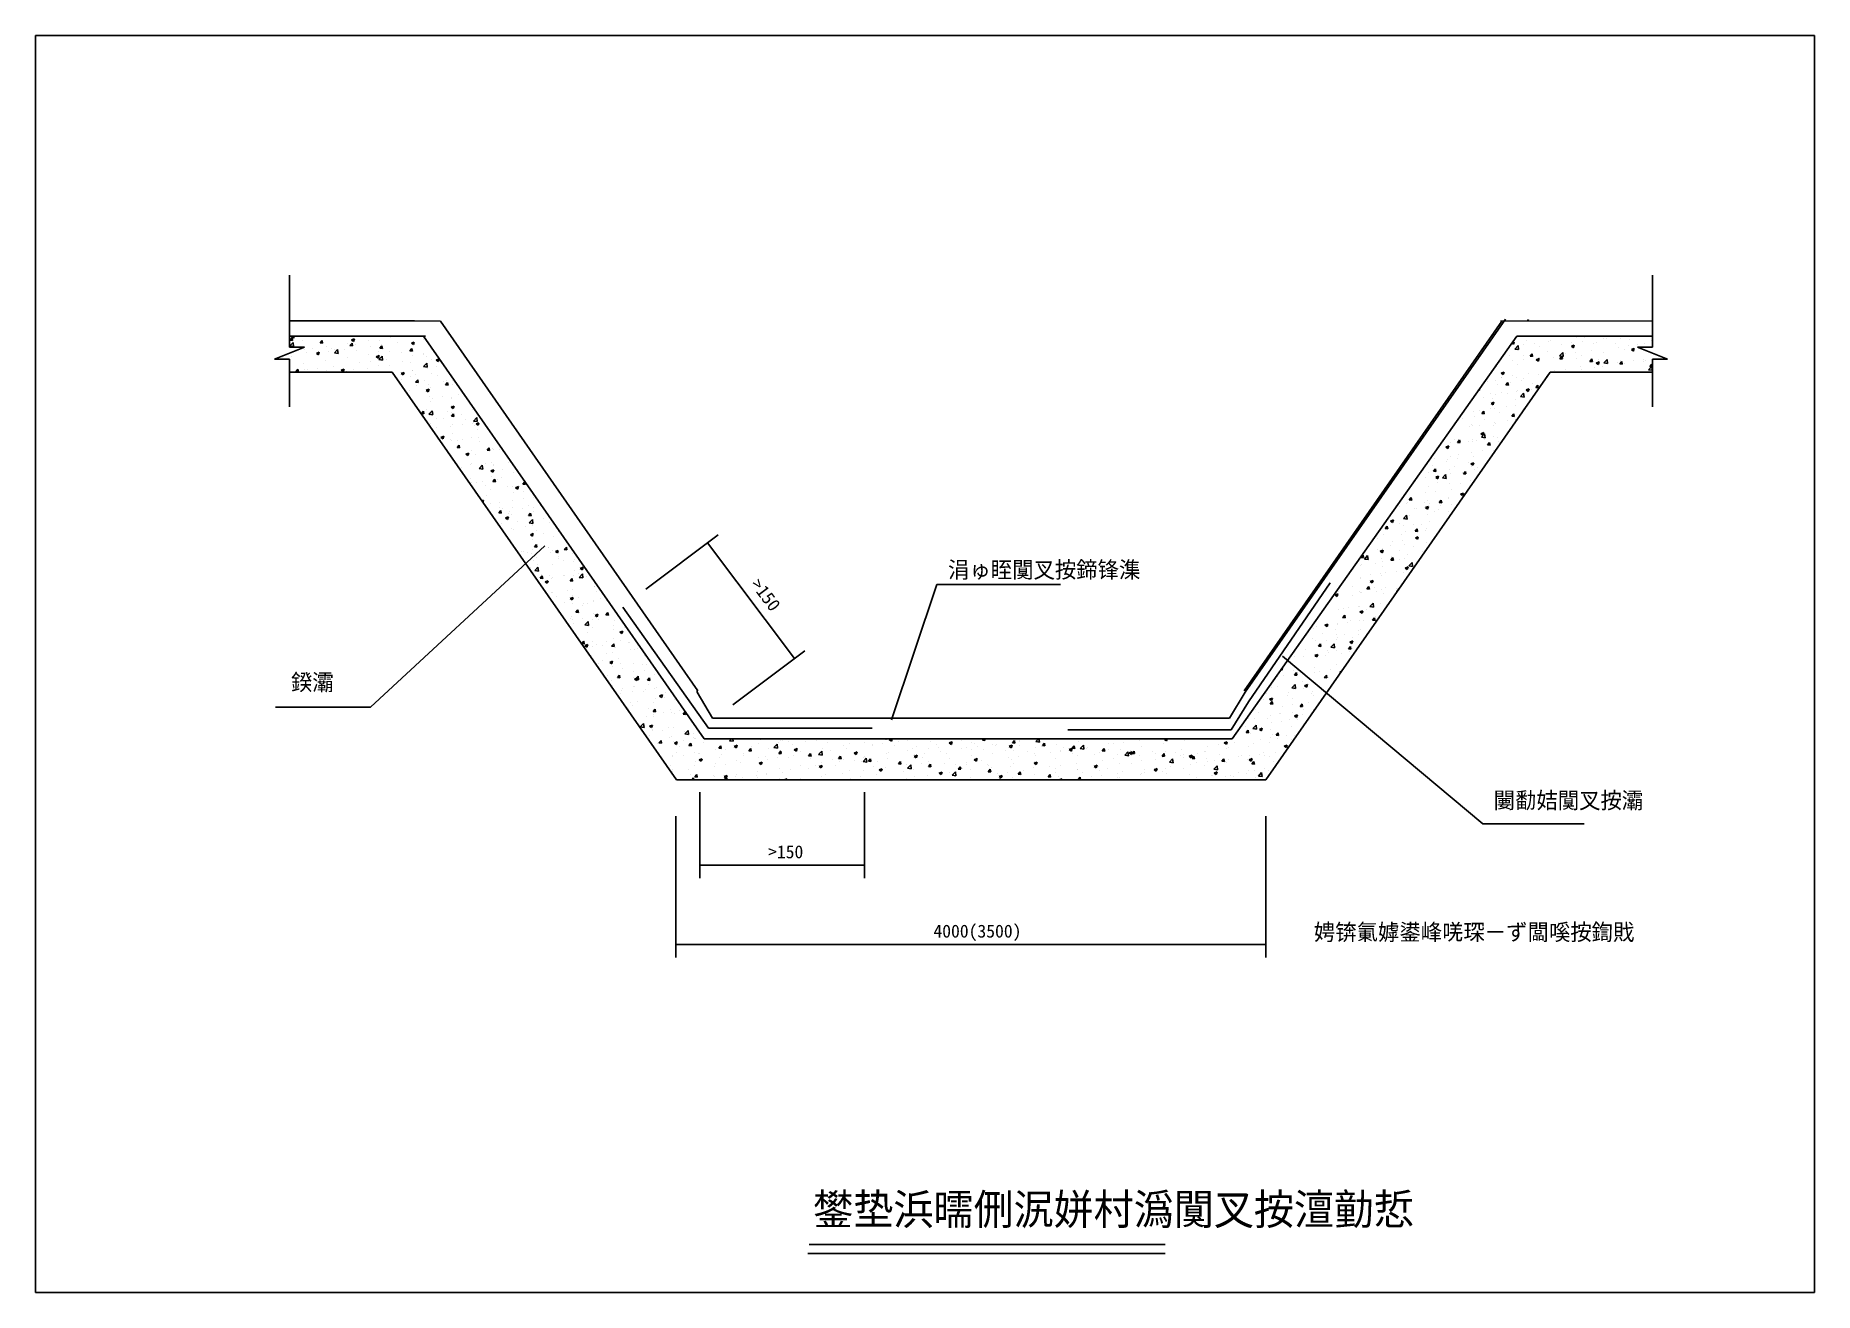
# Model space of a CAD drawing. Header units: metres. Extents: x 0 to 260, y 0 to 184.
import ezdxf

# ---------------------------------------------------------------- set-up
doc = ezdxf.new("R2010")
doc.units = ezdxf.units.M
doc.layers.add(' ', color=7, linetype='Continuous')

msp = doc.modelspace()

# ---------------------------------------------------------------- texts
at = {"layer": ' '}
for s, p in [('涓ゅ眰闃叉按鍗锋潗', (133.28, 104.44)), ('鍨灞', (37.31, 87.99)), ('闄勫姞闃叉按灞', (212.97, 70.73)), ('娉锛氭嫭鍙峰唴琛ㄧず闆嗘按鍧戝', (186.72, 51.47))]:
    msp.add_text(s, height=2.4, dxfattribs=at).set_placement(p)
msp.add_text('>150', height=1.89, rotation=306.85).set_placement((104.36, 103.48))
for s, height, p in [('>150', 1.89, (106.99, 63.46)), ('4000(3500)', 1.89, (131.14, 51.87)), ('鐢垫浜曘侀泦姘村潙闃叉按澶勭悊', 4.5, (113.59, 9.9))]:
    msp.add_text(s, height=height).set_placement(p)

# ---------------------------------------------------------------- linework, layer by layer
at = {"layer": ' '}
for p, q in [((74.38, 109.13), (48.9, 85.56)), ((125.03, 83.67), (131.64, 103.47)), ((131.64, 103.47), (149.68, 103.47)), ((182.12, 93.02), (211.38, 68.51)), ((48.9, 85.56), (35.05, 85.56)), ((211.38, 68.51), (226.21, 68.51))]:
    msp.add_line(p, q, dxfattribs=at)
for p, q in [((259.82, 183.71), (0, 183.71)), ((0, 183.71), (0, 0)), ((259.82, 0), (259.82, 183.71)), ((37.11, 148.7), (37.11, 138.18)), ((236.17, 148.7), (236.17, 138.18)), ((37.11, 142.03), (55.33, 142.03)), ((55.33, 142.03), (59.12, 141.97)), ((96.71, 87.92), (59.12, 141.97)), ((176.55, 87.92), (214.14, 141.97)), ((214.71, 142.25), (176.66, 87.73)), ((236.17, 142.03), (213.98, 141.96)), ((217.93, 142.03), (218.05, 142.2)), ((39.3, 138.18), (34.92, 136.43)), ((37.11, 139.77), (56.93, 139.77)), ((37.11, 138.18), (39.3, 138.18)), ((37.13, 138.36), (37.61, 138.85)), ((37.14, 138.35), (37.68, 138.27)), ((37.18, 139.17), (37.47, 139.52)), ((37.18, 139.17), (37.54, 139.14)), ((37.31, 139.46), (37.31, 139.46)), ((37.37, 139.71), (37.53, 139.77)), ((37.37, 139.71), (37.68, 139.5)), ((37.54, 139.13), (37.47, 139.51)), ((37.68, 138.27), (37.61, 138.85)), ((37.68, 139.5), (37.77, 139.77)), ((39.06, 139.21), (39.06, 139.21)), ((39.27, 137.83), (39.27, 137.83)), ((40.39, 137.98), (40.39, 137.98)), ((41.55, 138.79), (41.84, 139.14)), ((41.55, 138.79), (41.91, 138.75)), ((41.92, 138.75), (41.84, 139.13)), ((42.44, 138.28), (42.44, 138.28)), ((42.91, 139.72), (42.91, 139.72)), ((43.19, 137.94), (43.19, 137.94)), ((43.64, 137.35), (44.12, 137.84)), ((43.65, 137.84), (43.65, 137.84)), ((44.18, 137.26), (44.12, 137.84)), ((45.14, 137.82), (45.14, 137.82)), ((45.57, 138.71), (45.57, 138.71)), ((45.92, 138.4), (46.22, 138.75)), ((45.92, 138.4), (46.29, 138.37)), ((46.13, 139.22), (46.56, 139.38)), ((46.13, 139.22), (46.44, 139.01)), ((46.29, 138.37), (46.22, 138.75)), ((46.44, 139.01), (46.56, 139.38)), ((46.75, 138.55), (46.75, 138.55)), ((48.65, 139.1), (48.65, 139.1)), ((48.99, 138.32), (48.99, 138.32)), ((50.29, 138.02), (50.59, 138.37)), ((50.29, 138.02), (50.66, 137.99)), ((50.3, 139.16), (50.3, 139.16)), ((50.51, 138.52), (50.51, 138.52)), ((50.66, 137.98), (50.59, 138.37)), ((51.82, 139.56), (51.82, 139.56)), ((52.82, 138.83), (52.82, 138.83)), ((54.67, 137.64), (54.96, 137.99)), ((54.87, 137.96), (54.87, 137.96)), ((54.89, 138.73), (55.32, 138.89)), ((54.89, 138.73), (55.2, 138.53)), ((55.03, 137.6), (54.96, 137.98)), ((55.2, 138.53), (55.32, 138.89)), ((55.91, 139.71), (55.91, 139.71)), ((56.65, 139.77), (97.65, 80.94)), ((56.67, 139.33), (56.67, 139.33)), ((174.76, 80.94), (216.33, 139.77)), ((215.61, 138.74), (215.86, 138.58)), ((215.67, 138.83), (215.98, 138.95)), ((215.86, 138.58), (215.98, 138.95)), ((216.07, 137.89), (216.54, 138.39)), ((216.07, 137.89), (216.61, 137.81)), ((236.17, 139.77), (216.33, 139.77)), ((216.51, 137.73), (216.51, 137.73)), ((216.61, 137.81), (216.54, 138.39)), ((216.59, 139.76), (216.59, 139.76)), ((217.38, 138.56), (217.38, 138.56)), ((217.76, 139.18), (217.76, 139.18)), ((218.55, 139.71), (218.55, 139.71)), ((218.91, 138.76), (218.91, 138.76)), ((219.68, 138.19), (219.68, 138.19)), ((221.02, 139.04), (221.02, 139.04)), ((221.22, 139.07), (221.22, 139.07)), ((222.81, 138.62), (222.81, 138.62)), ((222.99, 139.73), (222.99, 139.73)), ((224.27, 138.91), (224.27, 138.91)), ((224.32, 138.3), (224.74, 138.46)), ((224.32, 138.29), (224.62, 138.09)), ((224.43, 138.19), (224.43, 138.19)), ((224.62, 138.09), (224.74, 138.46)), ((225.07, 139.57), (225.07, 139.57)), ((225.89, 139.01), (225.89, 139.01)), ((226.24, 139.59), (226.24, 139.59)), ((227.52, 138.77), (227.52, 138.77)), ((227.99, 138.8), (227.99, 138.8)), ((229.06, 139.46), (229.06, 139.46)), ((229.49, 139.45), (229.49, 139.45)), ((230.78, 138.63), (230.78, 138.63)), ((231.15, 138.18), (231.15, 138.18)), ((231.54, 139.41), (231.54, 139.41)), ((232.11, 137.86), (232.11, 137.86)), ((232.68, 138.38), (232.68, 138.38)), ((232.75, 139.31), (232.75, 139.31)), ((233.08, 137.81), (233.5, 137.97)), ((233.08, 137.81), (233.38, 137.6)), ((233.38, 137.6), (233.5, 137.97)), ((236.17, 138.18), (233.98, 138.18)), ((233.98, 138.18), (238.37, 136.43)), ((234.03, 138.49), (234.03, 138.49)), ((234.99, 138.68), (234.99, 138.68)), ((235.19, 138.25), (235.19, 138.25)), ((236, 139.18), (236, 139.18)), ((34.92, 136.43), (37.11, 136.43)), ((35.14, 136.5), (35.14, 136.5)), ((36.08, 136.72), (36.08, 136.72)), ((37.11, 136.43), (37.11, 129.42)), ((37.45, 136.8), (37.45, 136.8)), ((39.2, 135.8), (39.2, 135.8)), ((39.64, 137.33), (39.64, 137.33)), ((41.01, 137.25), (41.44, 137.42)), ((41.01, 137.25), (41.31, 137.05)), ((41.22, 135.11), (41.22, 135.11)), ((41.3, 137.31), (41.3, 137.31)), ((41.32, 137.05), (41.44, 137.42)), ((42.37, 136.25), (42.37, 136.25)), ((42.83, 137.51), (42.83, 137.51)), ((43.53, 135.41), (43.53, 135.41)), ((43.64, 137.34), (44.18, 137.26)), ((45.5, 136.68), (45.5, 136.68)), ((46.9, 137.7), (46.9, 137.7)), ((47.38, 135.92), (47.38, 135.92)), ((48.58, 137.07), (48.58, 137.07)), ((48.91, 136.12), (48.91, 136.12)), ((49.77, 136.76), (50.2, 136.93)), ((49.77, 136.76), (50.08, 136.56)), ((50.05, 135.52), (50.05, 135.52)), ((50.08, 136.56), (50.2, 136.93)), ((50.15, 136.34), (50.62, 136.83)), ((50.15, 136.34), (50.69, 136.25)), ((50.16, 137.56), (50.16, 137.56)), ((50.69, 136.25), (50.62, 136.83)), ((51.22, 136.42), (51.22, 136.42)), ((51.67, 135.5), (51.67, 135.5)), ((51.74, 137.53), (51.74, 137.53)), ((53.41, 137.43), (53.41, 137.43)), ((53.61, 136.13), (53.61, 136.13)), ((54.67, 137.64), (55.03, 137.61)), ((54.8, 135.93), (54.8, 135.93)), ((55.07, 136.93), (55.07, 136.93)), ((56.59, 137.13), (56.59, 137.13)), ((56.65, 135.33), (57.13, 135.82)), ((56.65, 135.33), (57.2, 135.24)), ((56.66, 137.29), (56.66, 137.29)), ((57.19, 135.24), (57.13, 135.82)), ((57.16, 136.75), (57.16, 136.75)), ((57.88, 136.32), (57.88, 136.32)), ((58.53, 136.28), (58.96, 136.44)), ((58.53, 136.28), (58.84, 136.07)), ((58.62, 135.41), (58.62, 135.41)), ((58.84, 136.07), (58.96, 136.44)), ((213.36, 135.31), (213.36, 135.31)), ((215.26, 136.9), (215.26, 136.9)), ((215.78, 136.16), (215.78, 136.16)), ((216.44, 135.7), (216.44, 135.7)), ((217.31, 136.36), (217.31, 136.36)), ((217.32, 136.97), (217.32, 136.97)), ((218.28, 136.86), (218.58, 137.21)), ((218.28, 136.86), (218.64, 136.83)), ((218.52, 136.76), (218.52, 136.76)), ((218.65, 136.82), (218.58, 137.2)), ((219.19, 136.33), (219.62, 136.49)), ((219.19, 136.33), (219.5, 136.12)), ((219.5, 136.12), (219.62, 136.49)), ((219.61, 136.16), (219.61, 136.16)), ((219.62, 136.66), (219.62, 136.66)), ((220.88, 137.58), (220.88, 137.58)), ((221.77, 136.63), (221.77, 136.63)), ((222.57, 136.88), (223.05, 137.38)), ((222.57, 136.88), (223.12, 136.8)), ((222.65, 136.47), (222.95, 136.83)), ((222.65, 136.47), (223.02, 136.44)), ((222.74, 136.59), (222.74, 136.59)), ((223.02, 136.44), (222.95, 136.82)), ((223.12, 136.8), (223.05, 137.38)), ((223.47, 137.17), (223.47, 137.17)), ((224.99, 137.37), (224.99, 137.37)), ((225.03, 136.49), (225.03, 136.49)), ((225.7, 135.27), (225.7, 135.27)), ((225.81, 136.98), (225.81, 136.98)), ((227.03, 136.09), (227.32, 136.44)), ((227.03, 136.09), (227.39, 136.06)), ((227.3, 137.67), (227.3, 137.67)), ((227.39, 136.05), (227.32, 136.44)), ((227.73, 135.16), (227.73, 135.16)), ((227.95, 135.84), (228.38, 136)), ((227.95, 135.84), (228.26, 135.64)), ((228.26, 135.64), (228.38, 136)), ((228.28, 136.35), (228.28, 136.35)), ((228.91, 135.4), (228.91, 135.4)), ((228.98, 137.43), (228.98, 137.43)), ((229.08, 135.87), (229.55, 136.37)), ((229.08, 135.87), (229.62, 135.79)), ((229.62, 135.79), (229.55, 136.37)), ((229.55, 135.78), (229.55, 135.78)), ((231.07, 135.98), (231.07, 135.98)), ((231.29, 135.77), (231.29, 135.77)), ((231.4, 135.71), (231.69, 136.06)), ((231.4, 135.71), (231.76, 135.68)), ((231.53, 136.21), (231.53, 136.21)), ((231.76, 135.67), (231.69, 136.05)), ((232.04, 135.83), (232.04, 135.83)), ((233.38, 136.28), (233.38, 136.28)), ((234.79, 136.08), (234.79, 136.08)), ((234.84, 136.38), (234.84, 136.38)), ((235.12, 136.22), (235.12, 136.22)), ((235.58, 134.86), (236.06, 135.36)), ((235.77, 135.33), (236.07, 135.68)), ((235.77, 135.33), (236.13, 135.3)), ((236.13, 134.78), (236.06, 135.36)), ((236.14, 135.29), (236.07, 135.67)), ((238.37, 136.43), (236.17, 136.43)), ((236.17, 136.43), (236.17, 129.42)), ((237.23, 136.79), (237.23, 136.79)), ((37.11, 134.49), (52.07, 134.49)), ((38.02, 134.58), (38.32, 134.93)), ((38.02, 134.58), (38.39, 134.55)), ((38.39, 134.55), (38.32, 134.93)), ((39.21, 134.86), (39.21, 134.86)), ((39.7, 134.91), (39.7, 134.91)), ((42.46, 134.72), (42.46, 134.72)), ((42.64, 134.49), (42.69, 134.55)), ((42.7, 134.49), (42.69, 134.55)), ((44.65, 134.8), (45.08, 134.96)), ((44.65, 134.8), (44.95, 134.59)), ((44.95, 134.59), (45.08, 134.96)), ((45.42, 134.65), (45.42, 134.65)), ((45.71, 134.59), (45.71, 134.59)), ((46.5, 134.91), (46.5, 134.91)), ((48.5, 135.04), (48.5, 135.04)), ((52.07, 134.49), (93.6, 74.91)), ((52.22, 134.31), (52.22, 134.31)), ((53.41, 134.31), (53.84, 134.47)), ((53.41, 134.31), (53.71, 134.1)), ((53.46, 134.53), (53.46, 134.53)), ((53.51, 133.49), (53.51, 133.49)), ((53.71, 134.1), (53.84, 134.47)), ((54.72, 133.9), (54.72, 133.9)), ((54.99, 134.73), (54.99, 134.73)), ((55.07, 134.8), (55.07, 134.8)), ((55.48, 134.17), (55.48, 134.17)), ((55.51, 133.05), (55.81, 133.4)), ((55.51, 133.05), (55.88, 133.02)), ((55.7, 132.63), (55.7, 132.63)), ((55.88, 133.02), (55.81, 133.4)), ((56.76, 133.35), (56.76, 133.35)), ((57.3, 135.03), (57.3, 135.03)), ((57.39, 132.66), (57.39, 132.66)), ((57.8, 134.29), (57.8, 134.29)), ((58.73, 134.04), (58.73, 134.04)), ((59.55, 133.13), (59.55, 133.13)), ((59.88, 132.67), (60.25, 132.64)), ((59.89, 132.67), (60.18, 133.02)), ((60.02, 133.22), (60.02, 133.22)), ((60.25, 132.63), (60.18, 133.02)), ((60.89, 132.72), (60.89, 132.72)), ((60.95, 133.27), (60.95, 133.27)), ((61.07, 133.33), (61.07, 133.33)), ((221.21, 134.49), (179.68, 74.91)), ((212.11, 133.11), (212.11, 133.11)), ((213.29, 133.28), (213.29, 133.28)), ((213.51, 132.72), (213.51, 132.72)), ((214.07, 134.36), (214.5, 134.53)), ((214.07, 134.36), (214.37, 134.16)), ((214.08, 133.79), (214.08, 133.79)), ((214.18, 133.75), (214.18, 133.75)), ((214.37, 134.16), (214.5, 134.53)), ((214.75, 132.65), (215.12, 132.62)), ((214.76, 132.65), (215.05, 133)), ((215.12, 132.62), (215.05, 133)), ((215.36, 132.97), (215.36, 132.97)), ((215.7, 133.95), (215.7, 133.95)), ((216.37, 133.67), (216.37, 133.67)), ((217.07, 133.33), (217.07, 133.33)), ((217.33, 133.65), (217.33, 133.65)), ((218.01, 134.26), (218.01, 134.26)), ((218.62, 132.83), (218.62, 132.83)), ((219.13, 132.27), (219.42, 132.62)), ((219.49, 132.23), (219.42, 132.62)), ((219.53, 134.13), (219.53, 134.13)), ((220.62, 133.94), (220.62, 133.94)), ((236.17, 134.49), (221.21, 134.49)), ((221.86, 134.76), (221.86, 134.76)), ((222.66, 134.56), (222.66, 134.56)), ((223.39, 134.96), (223.39, 134.96)), ((224.18, 134.55), (224.18, 134.55)), ((225.74, 134.95), (225.74, 134.95)), ((235.59, 134.86), (236.13, 134.78)), ((53.84, 132.05), (53.84, 132.05)), ((54.65, 131.87), (54.65, 131.87)), ((57.05, 131.86), (57.48, 132.02)), ((57.05, 131.85), (57.35, 131.65)), ((57.35, 131.65), (57.48, 132.02)), ((57.52, 130.94), (57.52, 130.94)), ((57.65, 130.23), (57.65, 130.23)), ((57.73, 132.26), (57.73, 132.26)), ((57.94, 130.73), (57.94, 130.73)), ((59.47, 130.93), (59.47, 130.93)), ((60.77, 130.8), (60.77, 130.8)), ((60.82, 130.69), (60.82, 130.69)), ((61.78, 131.23), (61.78, 131.23)), ((210.08, 130.82), (210.08, 130.82)), ((210.77, 131.89), (210.91, 131.87)), ((210.91, 131.87), (210.89, 132.06)), ((211.42, 130.77), (211.42, 130.77)), ((212.57, 131.35), (212.57, 131.35)), ((212.59, 129.94), (213.01, 130.11)), ((212.59, 129.94), (212.89, 129.74)), ((212.86, 130.69), (212.86, 130.69)), ((212.89, 129.74), (213.01, 130.11)), ((213.21, 131.25), (213.21, 131.25)), ((214.1, 131.55), (214.1, 131.55)), ((214.97, 131.38), (214.97, 131.38)), ((216.12, 130.55), (216.12, 130.55)), ((216.29, 131.64), (216.29, 131.64)), ((216.41, 131.85), (216.41, 131.85)), ((216.88, 130.94), (217.35, 131.44)), ((216.88, 130.94), (217.42, 130.86)), ((217.42, 130.86), (217.35, 131.44)), ((217.71, 131.91), (218.14, 132.07)), ((217.71, 131.91), (218.01, 131.7)), ((218.01, 131.7), (218.14, 132.07)), ((218.53, 131.99), (218.53, 131.99)), ((219.13, 132.27), (219.49, 132.24)), ((219.46, 132.1), (219.46, 132.1)), ((56.36, 128.47), (56.65, 128.82)), ((56.36, 128.47), (56.72, 128.43)), ((56.72, 128.43), (56.65, 128.81)), ((57.14, 129.03), (57.14, 129.03)), ((57.46, 128.38), (57.94, 128.88)), ((57.46, 128.38), (58, 128.29)), ((57.58, 128.2), (57.58, 128.2)), ((57.86, 128.53), (57.86, 128.53)), ((58, 128.3), (57.94, 128.88)), ((58.6, 127.69), (58.6, 127.69)), ((59.59, 127.68), (59.59, 127.68)), ((60.17, 128.83), (60.17, 128.83)), ((60.69, 129.4), (61.12, 129.56)), ((60.69, 129.4), (60.99, 129.2)), ((60.7, 129.64), (60.7, 129.64)), ((60.73, 128.08), (61.03, 128.43)), ((60.73, 128.08), (61.09, 128.05)), ((60.75, 128.66), (60.75, 128.66)), ((60.99, 129.2), (61.12, 129.56)), ((61.1, 128.05), (61.03, 128.43)), ((62.16, 128.3), (62.16, 128.3)), ((62.84, 127.55), (62.84, 127.55)), ((63.88, 129.09), (63.88, 129.09)), ((63.97, 127.37), (64.44, 127.87)), ((63.97, 127.37), (64.51, 127.29)), ((64.51, 127.29), (64.44, 127.87)), ((208.42, 127.71), (208.42, 127.71)), ((210.01, 128.79), (210.01, 128.79)), ((210.19, 128.03), (210.19, 128.03)), ((210.97, 128.94), (210.97, 128.94)), ((211.23, 128.45), (211.52, 128.8)), ((211.23, 128.45), (211.59, 128.42)), ((211.59, 128.41), (211.52, 128.8)), ((211.68, 127.57), (211.68, 127.57)), ((212.5, 129.14), (212.5, 129.14)), ((213.14, 129.22), (213.14, 129.22)), ((213.75, 128.64), (213.75, 128.64)), ((214.8, 129.45), (214.8, 129.45)), ((214.93, 127.44), (214.93, 127.44)), ((215.6, 128.07), (215.9, 128.42)), ((215.6, 128.07), (215.96, 128.04)), ((215.97, 128.03), (215.9, 128.41)), ((216.14, 127.58), (216.14, 127.58)), ((216.22, 129.61), (216.22, 129.61)), ((216.23, 127.49), (216.37, 127.54)), ((216.23, 127.49), (216.3, 127.44)), ((217.3, 129.25), (217.3, 129.25)), ((57.62, 127), (57.62, 127)), ((58.57, 126.43), (58.57, 126.43)), ((59.21, 124.98), (59.63, 125.14)), ((59.21, 124.98), (59.51, 124.78)), ((59.51, 124.78), (59.63, 125.14)), ((60.67, 126.63), (60.67, 126.63)), ((60.87, 126.87), (60.87, 126.87)), ((60.93, 125.55), (60.93, 125.55)), ((62.34, 124.73), (62.34, 124.73)), ((62.42, 126.93), (62.42, 126.93)), ((63.73, 125.03), (63.73, 125.03)), ((63.8, 127.06), (63.8, 127.06)), ((63.95, 127.13), (63.95, 127.13)), ((64.12, 126.73), (64.12, 126.73)), ((64.33, 126.95), (64.75, 127.11)), ((64.33, 126.95), (64.63, 126.74)), ((64.49, 126.16), (64.49, 126.16)), ((64.63, 126.74), (64.75, 127.11)), ((64.65, 125.03), (64.65, 125.03)), ((209.37, 126.54), (209.37, 126.54)), ((209.71, 126.89), (209.71, 126.89)), ((209.86, 124.73), (209.86, 124.73)), ((209.93, 126.76), (209.93, 126.76)), ((210.89, 126.74), (210.89, 126.74)), ((211.1, 125.52), (211.53, 125.69)), ((211.1, 125.52), (211.41, 125.32)), ((211.18, 125.01), (211.65, 125.5)), ((211.18, 125), (211.72, 124.92)), ((211.41, 125.32), (211.53, 125.69)), ((211.72, 124.92), (211.65, 125.5)), ((212.96, 126.75), (212.96, 126.75)), ((212.99, 125.16), (212.99, 125.16)), ((213.06, 127.19), (213.06, 127.19)), ((213.2, 127.04), (213.2, 127.04)), ((213.5, 125), (213.5, 125)), ((60.52, 122.57), (60.52, 122.57)), ((60.6, 124.6), (60.6, 124.6)), ((60.74, 122.32), (60.74, 122.32)), ((60.82, 124.53), (60.82, 124.53)), ((61.58, 123.5), (61.87, 123.85)), ((61.58, 123.5), (61.94, 123.47)), ((61.63, 124.45), (61.63, 124.45)), ((61.94, 123.46), (61.87, 123.84)), ((62.84, 122.53), (63.27, 122.69)), ((62.84, 122.53), (63.15, 122.32)), ((63.05, 122.63), (63.05, 122.63)), ((63.15, 122.32), (63.27, 122.69)), ((63.65, 123), (63.65, 123)), ((64.23, 122.53), (64.23, 122.53)), ((64.88, 124.31), (64.88, 124.31)), ((65.95, 123.12), (66.24, 123.47)), ((65.95, 123.12), (66.31, 123.08)), ((66.31, 123.08), (66.24, 123.46)), ((66.73, 123.39), (66.73, 123.39)), ((66.9, 123.14), (66.9, 123.14)), ((67.79, 123.14), (67.79, 123.14)), ((205.98, 123.56), (206.41, 123.72)), ((205.98, 123.56), (206.29, 123.35)), ((206.29, 123.35), (206.41, 123.72)), ((206.39, 123.78), (206.39, 123.78)), ((206.62, 122.25), (206.62, 122.25)), ((206.69, 124.28), (206.69, 124.28)), ((207.21, 124.61), (207.21, 124.61)), ((207.7, 124.25), (208, 124.6)), ((207.7, 124.25), (208.07, 124.22)), ((207.76, 124.13), (207.76, 124.13)), ((207.85, 122.44), (207.85, 122.44)), ((208.07, 124.21), (208, 124.59)), ((209.29, 124.34), (209.29, 124.34)), ((209.79, 122.7), (209.79, 122.7)), ((209.94, 124.39), (209.94, 124.39)), ((209.99, 122.24), (209.99, 122.24)), ((210.46, 124.47), (210.46, 124.47)), ((211.4, 123.05), (211.4, 123.05)), ((211.6, 124.64), (211.6, 124.64)), ((212.07, 123.87), (212.37, 124.22)), ((212.07, 123.87), (212.44, 123.83)), ((212.44, 123.83), (212.37, 124.21)), ((212.92, 123.13), (212.92, 123.13)), ((213.72, 124.34), (213.72, 124.34)), ((62.14, 120.58), (62.14, 120.58)), ((63.58, 120.97), (63.58, 120.97)), ((63.69, 121.2), (63.69, 121.2)), ((64.77, 120.42), (65.25, 120.92)), ((64.78, 120.42), (65.32, 120.34)), ((64.98, 120.38), (64.98, 120.38)), ((65.32, 120.34), (65.25, 120.92)), ((65.29, 120.73), (65.29, 120.73)), ((65.7, 121.19), (65.7, 121.19)), ((66.48, 120.07), (66.91, 120.24)), ((66.48, 120.07), (66.79, 119.87)), ((66.66, 121.36), (66.66, 121.36)), ((66.79, 119.87), (66.91, 120.24)), ((66.82, 120.93), (66.82, 120.93)), ((66.95, 121.06), (66.95, 121.06)), ((68.23, 120.24), (68.23, 120.24)), ((69.13, 121.24), (69.13, 121.24)), ((69.75, 119.79), (69.75, 119.79)), ((203.47, 119.83), (203.47, 119.83)), ((204.05, 120.82), (204.05, 120.82)), ((204.17, 120.05), (204.54, 120.01)), ((204.18, 120.05), (204.47, 120.4)), ((204.29, 121.83), (204.29, 121.83)), ((204.54, 120.01), (204.47, 120.39)), ((205.48, 119.07), (205.95, 119.56)), ((206.02, 118.98), (205.95, 119.56)), ((206.02, 121.5), (206.02, 121.5)), ((206.08, 119.53), (206.08, 119.53)), ((206.16, 121.73), (206.16, 121.73)), ((206.55, 120.22), (206.55, 120.22)), ((206.62, 119.7), (206.62, 119.7)), ((207.31, 120.68), (207.31, 120.68)), ((207.68, 121.93), (207.68, 121.93)), ((208.39, 119.83), (208.39, 119.83)), ((208.55, 119.66), (208.84, 120.01)), ((208.55, 119.66), (208.91, 119.63)), ((208.91, 119.63), (208.84, 120.01)), ((209.28, 121.36), (209.28, 121.36)), ((209.62, 121.1), (210.05, 121.27)), ((209.62, 121.1), (209.92, 120.9)), ((209.71, 120.68), (209.71, 120.68)), ((209.92, 120.9), (210.05, 121.26)), ((210.17, 120.31), (210.17, 120.31)), ((210.56, 120.54), (210.56, 120.54)), ((62.7, 119.24), (62.72, 119.26)), ((62.73, 119.2), (62.72, 119.26)), ((63.51, 118.94), (63.51, 118.94)), ((63.69, 118.33), (63.69, 118.33)), ((64.47, 118.44), (64.47, 118.44)), ((65.22, 118.53), (65.22, 118.53)), ((65.73, 117.96), (65.73, 117.96)), ((66.51, 117.3), (66.51, 117.3)), ((66.58, 119.33), (66.58, 119.33)), ((66.79, 118.53), (67.16, 118.5)), ((66.8, 118.53), (67.09, 118.88)), ((67.16, 118.49), (67.09, 118.88)), ((67.52, 118.83), (67.52, 118.83)), ((68.02, 119.06), (68.02, 119.06)), ((68.99, 117.82), (68.99, 117.82)), ((69.68, 117.76), (69.68, 117.76)), ((69.77, 116.93), (69.77, 116.93)), ((70.12, 117.62), (70.55, 117.78)), ((70.12, 117.62), (70.42, 117.41)), ((70.43, 117.41), (70.55, 117.78)), ((71.17, 118.15), (71.46, 118.5)), ((71.17, 118.15), (71.53, 118.12)), ((71.3, 117.13), (71.3, 117.13)), ((71.53, 118.11), (71.46, 118.49)), ((201.56, 118.54), (201.56, 118.54)), ((202.95, 116.92), (202.95, 116.92)), ((203.06, 119.09), (203.06, 119.09)), ((203.39, 117.8), (203.39, 117.8)), ((204.48, 117.12), (204.48, 117.12)), ((204.5, 119.14), (204.93, 119.3)), ((204.5, 119.13), (204.8, 118.93)), ((204.56, 119.33), (204.56, 119.33)), ((204.8, 118.93), (204.93, 119.3)), ((204.81, 118.4), (204.81, 118.4)), ((205.48, 119.07), (206.02, 118.98)), ((206.47, 118.19), (206.47, 118.19)), ((206.79, 117.43), (206.79, 117.43)), ((208.06, 118.26), (208.06, 118.26)), ((209.64, 118.65), (209.64, 118.65)), ((65.16, 115.71), (65.43, 115.82)), ((65.32, 115.48), (65.43, 115.81)), ((65.92, 116.43), (65.92, 116.43)), ((66.44, 115.28), (66.44, 115.28)), ((67.77, 115.42), (67.77, 115.42)), ((67.8, 114.71), (67.8, 114.71)), ((68.17, 114.53), (68.17, 114.53)), ((69.6, 115.73), (69.6, 115.73)), ((69.69, 114.73), (69.69, 114.73)), ((71.06, 114.57), (71.06, 114.57)), ((71.33, 116.03), (71.33, 116.03)), ((72, 115.03), (72, 115.03)), ((72.73, 116.16), (72.73, 116.16)), ((72.79, 114.69), (72.79, 114.69)), ((73.76, 115.16), (73.79, 115.17)), ((73.76, 115.16), (73.83, 115.11)), ((199.26, 114.84), (199.26, 114.84)), ((200.19, 115.34), (200.19, 115.34)), ((200.37, 115.42), (200.37, 115.42)), ((200.65, 115.84), (200.94, 116.19)), ((200.65, 115.84), (201.01, 115.81)), ((201.01, 115.81), (200.94, 116.19)), ((201.35, 114.52), (201.35, 114.52)), ((201.65, 114.6), (201.65, 114.6)), ((202.81, 115.45), (202.81, 115.45)), ((202.87, 114.72), (202.87, 114.72)), ((203.02, 114.71), (203.44, 114.88)), ((203.02, 114.71), (203.32, 114.51)), ((203.32, 115.77), (203.32, 115.77)), ((203.32, 114.51), (203.44, 114.88)), ((203.62, 115.28), (203.62, 115.28)), ((204.91, 114.46), (204.91, 114.46)), ((205.02, 115.46), (205.32, 115.81)), ((205.02, 115.46), (205.38, 115.43)), ((205.18, 115.02), (205.18, 115.02)), ((205.39, 115.42), (205.32, 115.81)), ((206.37, 116.06), (206.37, 116.06)), ((206.4, 116.16), (206.4, 116.16)), ((206.88, 115.15), (206.88, 115.15)), ((208.14, 116.68), (208.57, 116.84)), ((208.14, 116.68), (208.44, 116.48)), ((208.44, 116.48), (208.57, 116.84)), ((67.64, 113.95), (67.94, 114.3)), ((67.64, 113.95), (68, 113.91)), ((68.01, 113.91), (67.94, 114.29)), ((68.09, 112.33), (68.09, 112.33)), ((68.64, 113.2), (69.07, 113.36)), ((68.64, 113.2), (68.94, 112.99)), ((68.94, 112.99), (69.07, 113.36)), ((69.09, 113.89), (69.09, 113.89)), ((69.23, 114.08), (69.23, 114.08)), ((69.53, 113.7), (69.53, 113.7)), ((70.4, 112.63), (70.4, 112.63)), ((71.56, 111.95), (71.56, 111.95)), ((72.01, 113.56), (72.31, 113.91)), ((72.01, 113.56), (72.38, 113.53)), ((72.09, 112.47), (72.56, 112.96)), ((72.09, 112.47), (72.63, 112.38)), ((72.38, 113.53), (72.31, 113.91)), ((72.34, 113.75), (72.34, 113.75)), ((72.63, 112.38), (72.56, 112.96)), ((72.58, 112.1), (72.58, 112.1)), ((72.66, 114.13), (72.66, 114.13)), ((74.25, 113.14), (74.25, 113.14)), ((75.12, 112.56), (75.12, 112.56)), ((197.12, 111.64), (197.42, 111.99)), ((197.49, 111.6), (197.42, 111.99)), ((197.89, 112.75), (198.32, 112.91)), ((197.89, 112.75), (198.2, 112.54)), ((198.2, 112.54), (198.32, 112.91)), ((199.16, 112.32), (199.16, 112.32)), ((199.74, 112.11), (199.74, 112.11)), ((199.78, 113.13), (200.26, 113.62)), ((199.78, 113.13), (200.32, 113.04)), ((200.11, 113.31), (200.11, 113.31)), ((200.32, 113.04), (200.26, 113.62)), ((200.72, 113.5), (200.72, 113.5)), ((201.27, 112.31), (201.27, 112.31)), ((202.41, 112.18), (202.41, 112.18)), ((203.24, 113.74), (203.24, 113.74)), ((203.58, 112.62), (203.58, 112.62)), ((204.27, 114.11), (204.27, 114.11)), ((206.32, 114.13), (206.32, 114.13)), ((69.45, 111.67), (69.45, 111.67)), ((69.84, 111.47), (69.84, 111.47)), ((72.28, 110.74), (72.7, 110.91)), ((72.28, 110.74), (72.58, 110.54)), ((72.51, 110.07), (72.51, 110.07)), ((72.58, 110.54), (72.7, 110.91)), ((72.64, 110.73), (72.64, 110.73)), ((72.86, 108.98), (73.15, 109.33)), ((73.1, 111.33), (73.1, 111.33)), ((73.22, 108.94), (73.15, 109.32)), ((74.17, 110.93), (74.17, 110.93)), ((75.59, 110.46), (75.59, 110.46)), ((76.35, 111.2), (76.35, 111.2)), ((76.48, 111.24), (76.48, 111.24)), ((89.13, 102.81), (99.68, 110.71)), ((98.16, 109.58), (110.85, 92.66)), ((195.94, 110.15), (195.94, 110.15)), ((196.87, 110.82), (196.87, 110.82)), ((197.12, 111.64), (197.49, 111.61)), ((197.97, 109.21), (197.97, 109.21)), ((198.14, 109.71), (198.14, 109.71)), ((199.49, 110.76), (199.49, 110.76)), ((199.67, 109.91), (199.67, 109.91)), ((199.97, 109.25), (199.97, 109.25)), ((200.04, 111.28), (200.04, 111.28)), ((201.49, 111.26), (201.86, 111.23)), ((201.5, 111.26), (201.79, 111.61)), ((201.53, 110.29), (201.96, 110.46)), ((201.53, 110.29), (201.84, 110.09)), ((201.86, 111.22), (201.79, 111.6)), ((201.84, 110.09), (201.96, 110.46)), ((201.98, 110.21), (201.98, 110.21)), ((203.05, 111.37), (203.05, 111.37)), ((203.1, 109.68), (203.1, 109.68)), ((203.17, 111.71), (203.17, 111.71)), ((71.04, 108.33), (71.04, 108.33)), ((71.31, 108.31), (71.31, 108.31)), ((71.91, 108.22), (71.91, 108.22)), ((72.44, 108.04), (72.44, 108.04)), ((72.57, 108.53), (72.57, 108.53)), ((72.77, 106.97), (72.77, 106.97)), ((72.86, 108.98), (73.22, 108.95)), ((73.2, 107.4), (73.2, 107.4)), ((74.86, 108.92), (74.86, 108.92)), ((74.88, 108.83), (74.88, 108.83)), ((75.16, 108.08), (75.16, 108.08)), ((75.51, 108.43), (75.51, 108.43)), ((75.92, 108.29), (76.34, 108.45)), ((75.92, 108.29), (76.22, 108.08)), ((76.22, 108.08), (76.34, 108.45)), ((76.33, 107.58), (76.33, 107.58)), ((76.45, 107.26), (76.45, 107.26)), ((77.12, 106.94), (77.12, 106.94)), ((77.23, 108.6), (77.53, 108.95)), ((77.23, 108.6), (77.6, 108.56)), ((77.6, 108.56), (77.53, 108.94)), ((78.42, 107.94), (78.42, 107.94)), ((78.61, 106.86), (78.61, 106.86)), ((78.65, 107.14), (78.65, 107.14)), ((193.59, 107.44), (193.96, 107.41)), ((193.6, 107.44), (193.89, 107.79)), ((193.96, 107.4), (193.89, 107.78)), ((194.08, 107.19), (194.56, 107.69)), ((194.08, 107.19), (194.63, 107.11)), ((194.63, 107.11), (194.56, 107.69)), ((196, 108.53), (196, 108.53)), ((196.41, 108.33), (196.84, 108.49)), ((196.41, 108.33), (196.71, 108.12)), ((196.54, 107.3), (196.54, 107.3)), ((196.71, 108.12), (196.84, 108.49)), ((196.73, 106.77), (196.73, 106.77)), ((196.8, 108.79), (196.8, 108.79)), ((197.97, 107.06), (198.26, 107.41)), ((197.97, 107.05), (198.33, 107.02)), ((198.06, 107.51), (198.06, 107.51)), ((198.33, 107.02), (198.26, 107.4)), ((199.24, 107.12), (199.24, 107.12)), ((199.25, 108.39), (199.25, 108.39)), ((199.89, 107.22), (199.89, 107.22)), ((200.37, 107.81), (200.37, 107.81)), ((200.59, 106.18), (201.06, 106.68)), ((201.13, 106.1), (201.07, 106.68)), ((201.22, 109.07), (201.22, 109.07)), ((202.51, 108.25), (202.51, 108.25)), ((72.36, 106.01), (72.36, 106.01)), ((72.9, 105.52), (73.37, 106.02)), ((72.9, 105.52), (73.44, 105.44)), ((73.27, 106.43), (73.27, 106.43)), ((73.44, 105.44), (73.37, 106.02)), ((73.7, 104.39), (74.07, 104.36)), ((73.71, 104.39), (74, 104.74)), ((73.95, 104.98), (73.95, 104.98)), ((74.07, 104.36), (74, 104.74)), ((74.43, 103.87), (74.86, 104.03)), ((74.74, 103.66), (74.86, 104.03)), ((75.1, 104.84), (75.1, 104.84)), ((75.37, 104.38), (75.37, 104.38)), ((75.44, 106.41), (75.44, 106.41)), ((75.52, 104.53), (75.52, 104.53)), ((77.04, 104.73), (77.04, 104.73)), ((77.21, 104.84), (77.21, 104.84)), ((78.08, 104.01), (78.37, 104.36)), ((78.08, 104.01), (78.44, 103.98)), ((78.44, 103.97), (78.37, 104.36)), ((78.53, 104.83), (78.53, 104.83)), ((78.65, 105.45), (78.65, 105.45)), ((79.35, 105.04), (79.35, 105.04)), ((79.4, 104.51), (79.88, 105.01)), ((79.4, 104.51), (79.95, 104.43)), ((79.55, 105.83), (79.98, 106)), ((79.55, 105.83), (79.86, 105.63)), ((79.86, 105.63), (79.98, 106)), ((79.95, 104.43), (79.88, 105.01)), ((80.46, 104.71), (80.46, 104.71)), ((193.5, 106.25), (193.5, 106.25)), ((193.57, 104.35), (193.57, 104.35)), ((193.59, 104.56), (193.59, 104.56)), ((193.65, 106.38), (193.65, 106.38)), ((194.93, 104.9), (194.93, 104.9)), ((194.93, 103.91), (195.35, 104.07)), ((195.23, 103.7), (195.35, 104.07)), ((195.68, 106.51), (195.68, 106.51)), ((196.46, 105.1), (196.46, 105.1)), ((196.65, 104.74), (196.65, 104.74)), ((196.76, 106.11), (196.76, 106.11)), ((197.14, 105.17), (197.14, 105.17)), ((198.77, 105.4), (198.77, 105.4)), ((199.82, 105.19), (199.82, 105.19)), ((200.01, 105.97), (200.01, 105.97)), ((200.05, 105.87), (200.48, 106.04)), ((200.05, 105.87), (200.35, 105.67)), ((200.35, 105.67), (200.48, 106.04)), ((200.59, 106.18), (201.13, 106.1)), ((200.7, 105.78), (200.7, 105.78)), ((74.43, 103.87), (74.74, 103.66)), ((75.29, 102.35), (75.29, 102.35)), ((75.44, 102.33), (75.44, 102.33)), ((76.02, 101.73), (76.02, 101.73)), ((77.75, 102.63), (77.75, 102.63)), ((78.07, 101.41), (78.5, 101.58)), ((78.07, 101.41), (78.37, 101.21)), ((78.37, 101.21), (78.5, 101.58)), ((78.4, 101.81), (78.4, 101.81)), ((78.46, 102.8), (78.46, 102.8)), ((79.27, 101.59), (79.27, 101.59)), ((81.59, 103.23), (81.59, 103.23)), ((81.6, 103.14), (81.6, 103.14)), ((81.96, 102.42), (81.96, 102.42)), ((82.53, 101.45), (82.53, 101.45)), ((189.1, 103.74), (177.17, 86.34)), ((189.81, 101.94), (190.23, 102.11)), ((189.81, 101.94), (190.11, 101.74)), ((190.11, 101.74), (190.23, 102.11)), ((190.35, 102.45), (190.35, 102.45)), ((190.37, 101.89), (190.37, 101.89)), ((192.31, 103.13), (192.31, 103.13)), ((192.36, 101.82), (192.36, 101.82)), ((193.33, 102.5), (193.33, 102.5)), ((193.5, 102.32), (193.5, 102.32)), ((193.6, 102.31), (193.6, 102.31)), ((194.44, 102.85), (194.74, 103.2)), ((194.44, 102.85), (194.8, 102.82)), ((194.81, 102.81), (194.74, 103.2)), ((194.86, 102.7), (194.86, 102.7)), ((194.93, 103.91), (195.23, 103.7)), ((195.57, 102.99), (195.57, 102.99)), ((195.92, 102.43), (195.92, 102.43)), ((196.58, 102.71), (196.58, 102.71)), ((196.85, 102.17), (196.85, 102.17)), ((197.16, 103), (197.16, 103)), ((198.81, 102.47), (199.11, 102.82)), ((198.81, 102.47), (198.89, 102.46)), ((198.82, 102.86), (198.82, 102.86)), ((199.11, 102.78), (199.11, 102.81)), ((76.15, 100.23), (76.15, 100.23)), ((76.31, 99.86), (76.31, 99.86)), ((77.3, 100.91), (77.3, 100.91)), ((78.31, 98.74), (78.31, 98.74)), ((78.38, 100.77), (78.38, 100.77)), ((78.92, 99.42), (79.22, 99.77)), ((78.92, 99.42), (79.29, 99.39)), ((79.29, 99.39), (79.22, 99.77)), ((79.86, 100.47), (79.86, 100.47)), ((80, 100.73), (80, 100.73)), ((80.56, 100.77), (80.56, 100.77)), ((81.44, 99.17), (81.44, 99.17)), ((81.51, 101.2), (81.51, 101.2)), ((81.52, 100.94), (81.52, 100.94)), ((81.71, 98.96), (82.14, 99.12)), ((81.71, 98.96), (82.01, 98.75)), ((82.01, 98.75), (82.14, 99.12)), ((82.23, 98.83), (82.23, 98.83)), ((83.29, 99.04), (83.66, 99.01)), ((83.3, 99.04), (83.59, 99.39)), ((83.42, 101.08), (83.42, 101.08)), ((83.66, 99.01), (83.59, 99.39)), ((83.81, 100.64), (83.81, 100.64)), ((84.52, 99.56), (84.52, 99.56)), ((85.77, 100.17), (85.77, 100.17)), ((85.77, 100.17), (98.29, 82.5)), ((190.29, 99.86), (190.29, 99.86)), ((190.92, 98.65), (191.21, 99)), ((191.1, 100.03), (191.1, 100.03)), ((191.28, 98.61), (191.21, 98.99)), ((191.73, 100.09), (191.73, 100.09)), ((193.25, 100.29), (193.25, 100.29)), ((193.42, 100.29), (193.42, 100.29)), ((193.44, 99.49), (193.87, 99.65)), ((193.44, 99.49), (193.75, 99.28)), ((193.75, 99.28), (193.87, 99.65)), ((194.36, 99.89), (194.36, 99.89)), ((194.89, 100.24), (195.37, 100.74)), ((194.89, 100.24), (195.44, 100.16)), ((195.43, 100.16), (195.37, 100.74)), ((195.56, 100.6), (195.56, 100.6)), ((195.67, 98.79), (195.67, 98.79)), ((196.5, 100.68), (196.5, 100.68)), ((78.06, 98.49), (78.06, 98.49)), ((78.39, 98.33), (78.39, 98.33)), ((78.64, 97.73), (78.64, 97.73)), ((79.92, 98.53), (79.92, 98.53)), ((80.21, 97.56), (80.69, 98.06)), ((80.21, 97.56), (80.75, 97.48)), ((80.62, 96.43), (80.62, 96.43)), ((80.75, 97.48), (80.69, 98.06)), ((81.31, 98.36), (81.31, 98.36)), ((81.37, 97.14), (81.37, 97.14)), ((82.19, 98.34), (82.19, 98.34)), ((84.45, 97.54), (84.45, 97.54)), ((84.47, 96.94), (84.47, 96.94)), ((84.57, 98.22), (84.57, 98.22)), ((85.35, 96.5), (85.78, 96.67)), ((85.35, 96.5), (85.65, 96.3)), ((85.65, 96.3), (85.78, 96.67)), ((86, 97.14), (86, 97.14)), ((86.72, 96.56), (86.75, 96.59)), ((86.72, 96.55), (86.78, 96.54)), ((186.27, 97.18), (186.27, 97.18)), ((186.66, 97.05), (186.66, 97.05)), ((187.05, 97.37), (187.05, 97.37)), ((187.95, 96.24), (187.95, 96.24)), ((188.32, 97.52), (188.75, 97.68)), ((188.32, 97.52), (188.63, 97.32)), ((188.56, 97.57), (188.56, 97.57)), ((188.63, 97.32), (188.75, 97.68)), ((189.92, 96.92), (189.92, 96.92)), ((190.02, 96.23), (190.02, 96.23)), ((190.12, 97.69), (190.12, 97.69)), ((190.22, 97.83), (190.22, 97.83)), ((190.91, 98.65), (191.28, 98.62)), ((191.65, 97.89), (191.65, 97.89)), ((192.11, 98.18), (192.11, 98.18)), ((193.17, 96.78), (193.17, 96.78)), ((193.28, 96.23), (193.28, 96.23)), ((193.35, 98.26), (193.35, 98.26)), ((193.57, 96.84), (193.57, 96.84)), ((193.96, 98.19), (193.96, 98.19)), ((195.29, 98.27), (195.58, 98.62)), ((195.29, 98.27), (195.65, 98.23)), ((195.65, 98.23), (195.58, 98.61)), ((79.77, 94.84), (80.06, 95.19)), ((79.77, 94.84), (80.13, 94.81)), ((80.13, 94.8), (80.06, 95.18)), ((80.13, 95.24), (80.13, 95.24)), ((80.23, 94.54), (80.65, 94.7)), ((80.23, 94.54), (80.53, 94.33)), ((80.53, 94.33), (80.65, 94.7)), ((81.29, 95.12), (81.29, 95.12)), ((81.41, 94.42), (81.41, 94.42)), ((81.94, 94.7), (81.94, 94.7)), ((82.87, 94.53), (82.87, 94.53)), ((83.38, 95.1), (83.38, 95.1)), ((84.14, 94.46), (84.44, 94.81)), ((84.14, 94.46), (84.51, 94.42)), ((84.37, 95.51), (84.37, 95.51)), ((84.4, 94.73), (84.4, 94.73)), ((84.51, 94.42), (84.44, 94.8)), ((84.67, 94.28), (84.67, 94.28)), ((85.49, 95.31), (85.49, 95.31)), ((86.64, 94.97), (86.64, 94.97)), ((86.7, 95.04), (86.7, 95.04)), ((86.95, 93.97), (86.95, 93.97)), ((87.46, 93.93), (87.46, 93.93)), ((87.92, 94.15), (87.92, 94.15)), ((101.82, 85.89), (112.36, 93.79)), ((184.67, 94.78), (184.67, 94.78)), ((185.45, 93.96), (185.45, 93.96)), ((186.46, 95.62), (186.46, 95.62)), ((186.98, 95.34), (186.98, 95.34)), ((187.39, 94.45), (187.68, 94.8)), ((187.39, 94.45), (187.75, 94.41)), ((187.75, 94.41), (187.68, 94.79)), ((188.52, 95.28), (188.52, 95.28)), ((188.7, 93.82), (188.7, 93.82)), ((189.19, 94.31), (189.67, 94.8)), ((189.2, 94.3), (189.74, 94.22)), ((189.74, 94.22), (189.67, 94.8)), ((190.04, 95.48), (190.04, 95.48)), ((190.07, 93.77), (190.07, 93.77)), ((190.15, 95.8), (190.15, 95.8)), ((191.2, 96.1), (191.2, 96.1)), ((191.76, 94.06), (192.06, 94.41)), ((191.76, 94.06), (192.12, 94.03)), ((191.96, 95.07), (192.39, 95.23)), ((191.96, 95.07), (192.26, 94.86)), ((191.96, 93.68), (191.96, 93.68)), ((192.13, 94.03), (192.05, 94.41)), ((192.26, 94.86), (192.39, 95.23)), ((192.34, 94.1), (192.34, 94.1)), ((192.35, 95.79), (192.35, 95.79)), ((81.22, 93.09), (81.22, 93.09)), ((82.17, 92), (82.17, 92)), ((82.79, 92.33), (82.79, 92.33)), ((83.4, 93.36), (83.4, 93.36)), ((83.87, 92.08), (84.29, 92.25)), ((83.87, 92.08), (84.17, 91.88)), ((84.17, 91.88), (84.29, 92.25)), ((84.22, 91.45), (84.22, 91.45)), ((84.3, 93.48), (84.3, 93.48)), ((85.1, 92.63), (85.1, 92.63)), ((85.42, 91.87), (85.42, 91.87)), ((85.73, 91.23), (85.73, 91.23)), ((87.39, 91.9), (87.39, 91.9)), ((88.68, 91.73), (88.68, 91.73)), ((88.87, 90.94), (88.87, 90.94)), ((88.95, 93.14), (88.95, 93.14)), ((89.28, 91.84), (89.28, 91.84)), ((181.89, 91.02), (182.02, 90.93)), ((182.02, 90.93), (182.14, 91.3)), ((182.06, 91.26), (182.14, 91.3)), ((183.06, 92.37), (183.06, 92.37)), ((183.83, 92.92), (183.83, 92.92)), ((185.23, 92.88), (185.23, 92.88)), ((186.83, 91.28), (186.83, 91.28)), ((186.84, 93.1), (187.27, 93.26)), ((186.84, 93.1), (187.14, 92.9)), ((186.91, 93.31), (186.91, 93.31)), ((186.91, 92.88), (186.91, 92.88)), ((187.14, 92.9), (187.27, 93.26)), ((188.44, 93.08), (188.44, 93.08)), ((188.79, 93.49), (188.79, 93.49)), ((189.15, 90.98), (189.15, 90.98)), ((190, 91.74), (190, 91.74)), ((190.75, 93.38), (190.75, 93.38)), ((83.5, 90.23), (83.5, 90.23)), ((84.15, 89.42), (84.15, 89.42)), ((84.24, 88.75), (84.24, 88.75)), ((84.99, 89.87), (85.28, 90.22)), ((84.99, 89.87), (85.35, 89.84)), ((85.35, 89.83), (85.28, 90.22)), ((87.27, 88.53), (87.27, 88.53)), ((87.32, 89.87), (87.32, 89.87)), ((87.35, 90.74), (87.35, 90.74)), ((87.49, 88.61), (87.49, 88.61)), ((87.5, 89.63), (87.93, 89.79)), ((87.5, 89.63), (87.81, 89.42)), ((87.52, 89.61), (88, 90.1)), ((87.53, 89.61), (88.07, 89.52)), ((87.81, 89.42), (87.93, 89.79)), ((88.07, 89.52), (88, 90.1)), ((89.36, 89.49), (89.65, 89.84)), ((89.36, 89.49), (89.72, 89.46)), ((89.58, 88.84), (89.58, 88.84)), ((89.72, 89.45), (89.65, 89.83)), ((90.44, 90.3), (90.44, 90.3)), ((90.74, 88.48), (90.74, 88.48)), ((180.55, 88.44), (180.55, 88.44)), ((181.43, 88.63), (181.43, 88.63)), ((181.46, 89.97), (181.46, 89.97)), ((182.29, 90.16), (182.29, 90.16)), ((183.5, 88.37), (183.97, 88.86)), ((183.5, 88.37), (184.04, 88.28)), ((183.68, 88.86), (183.68, 88.86)), ((183.75, 90.89), (183.75, 90.89)), ((183.86, 90.24), (184.16, 90.59)), ((183.86, 90.24), (184.22, 90.21)), ((184.04, 88.28), (183.97, 88.86)), ((184.23, 90.21), (184.16, 90.59)), ((184.26, 90.84), (184.26, 90.84)), ((184.98, 89.24), (184.98, 89.24)), ((185.31, 90.47), (185.31, 90.47)), ((185.36, 88.68), (185.78, 88.84)), ((185.36, 88.68), (185.66, 88.47)), ((185.55, 90.02), (185.55, 90.02)), ((185.66, 88.48), (185.78, 88.84)), ((186.76, 89.25), (186.76, 89.25)), ((186.84, 90.67), (186.84, 90.67)), ((187.52, 90.7), (187.52, 90.7)), ((187.54, 88.57), (187.54, 88.57)), ((188.23, 89.86), (188.53, 90.21)), ((188.23, 89.86), (188.6, 89.83)), ((188.6, 89.82), (188.53, 90.21)), ((188.54, 89.85), (188.54, 89.85)), ((188.8, 89.88), (188.8, 89.88)), ((189.92, 89.71), (189.92, 89.71)), ((190.48, 90.65), (190.72, 90.74)), ((190.48, 90.65), (190.6, 90.57)), ((85.48, 87.59), (85.48, 87.59)), ((85.52, 87.93), (85.52, 87.93)), ((85.74, 88.33), (85.74, 88.33)), ((86.94, 86.25), (86.94, 86.25)), ((87.17, 85.82), (87.17, 85.82)), ((87.24, 87.85), (87.24, 87.85)), ((87.97, 86.43), (87.97, 86.43)), ((88.78, 87.8), (88.78, 87.8)), ((89.03, 88.2), (89.03, 88.2)), ((90.3, 86.25), (90.3, 86.25)), ((90.37, 88.27), (90.37, 88.27)), ((90.49, 86.86), (90.49, 86.86)), ((91.14, 87.18), (91.57, 87.34)), ((91.14, 87.17), (91.45, 86.97)), ((91.45, 86.97), (91.57, 87.34)), ((91.82, 86.94), (91.82, 86.94)), ((92.03, 87.66), (92.03, 87.66)), ((93.38, 86.64), (93.38, 86.64)), ((96.62, 87.73), (96.62, 88.05)), ((98.89, 83.96), (96.62, 87.73)), ((176.66, 87.73), (174.4, 83.96)), ((177.17, 86.34), (174.63, 82.24)), ((179.33, 86.68), (179.33, 86.68)), ((179.79, 87.88), (179.79, 87.88)), ((179.86, 87.56), (179.86, 87.56)), ((180.23, 86.71), (180.66, 86.88)), ((180.23, 86.71), (180.54, 86.51)), ((180.33, 86.04), (180.7, 86.01)), ((180.34, 86.04), (180.63, 86.39)), ((180.47, 86.41), (180.47, 86.41)), ((180.54, 86.51), (180.66, 86.88)), ((180.7, 86), (180.63, 86.39)), ((182.89, 87.29), (182.89, 87.29)), ((183.05, 87.74), (183.05, 87.74)), ((183.6, 86.83), (183.6, 86.83)), ((183.63, 85.87), (183.63, 85.87)), ((183.71, 88.07), (183.71, 88.07)), ((184.71, 85.66), (185, 86.01)), ((185.07, 85.62), (185, 86)), ((185.23, 88.27), (185.23, 88.27)), ((185.94, 86.17), (185.94, 86.17)), ((186.3, 87.6), (186.3, 87.6)), ((186.44, 87.9), (186.44, 87.9)), ((186.68, 87.23), (186.68, 87.23)), ((86.12, 85.63), (86.13, 85.64)), ((86.13, 85.63), (86.13, 85.63)), ((86.28, 85.52), (86.28, 85.52)), ((86.34, 85.33), (86.45, 85.37)), ((86.4, 85.23), (86.45, 85.37)), ((88.33, 82.66), (88.81, 83.16)), ((88.88, 82.58), (88.81, 83.16)), ((89.26, 84.12), (89.26, 84.12)), ((89.53, 85.38), (89.53, 85.38)), ((90.2, 84.9), (90.57, 84.87)), ((90.21, 84.9), (90.5, 85.25)), ((90.22, 84.53), (90.22, 84.53)), ((90.22, 84.22), (90.22, 84.22)), ((90.57, 84.87), (90.5, 85.25)), ((91.75, 84.74), (91.75, 84.74)), ((92.79, 85.24), (92.79, 85.24)), ((92.82, 84.73), (92.82, 84.73)), ((93.3, 84.61), (93.3, 84.61)), ((94.06, 85.04), (94.06, 85.04)), ((94.58, 84.52), (94.87, 84.87)), ((94.58, 84.52), (94.94, 84.49)), ((94.78, 84.72), (94.97, 84.79)), ((94.78, 84.72), (95.09, 84.52)), ((94.94, 84.48), (94.87, 84.87)), ((95.09, 84.52), (95.11, 84.59)), ((136.64, 83.96), (98.89, 83.96)), ((174.4, 83.96), (136.64, 83.96)), ((177.23, 83.92), (177.23, 83.92)), ((178.11, 83.94), (178.11, 83.94)), ((178.25, 85.16), (178.25, 85.16)), ((178.61, 84.76), (178.61, 84.76)), ((179.89, 83.95), (179.89, 83.95)), ((180.4, 84.38), (180.4, 84.38)), ((180.5, 83.26), (180.5, 83.26)), ((181.66, 84.55), (181.66, 84.55)), ((181.86, 84.63), (181.86, 84.63)), ((182.03, 83.46), (182.03, 83.46)), ((182.1, 85.67), (182.1, 85.67)), ((183.15, 83.81), (183.15, 83.81)), ((183.53, 84.81), (183.53, 84.81)), ((183.87, 84.26), (184.3, 84.42)), ((183.87, 84.26), (184.18, 84.05)), ((184.18, 84.05), (184.3, 84.42)), ((184.33, 83.77), (184.33, 83.77)), ((184.71, 85.66), (185.07, 85.63)), ((185.12, 84.49), (185.12, 84.49)), ((185.22, 85.16), (185.22, 85.16)), ((186.61, 85.2), (186.61, 85.2)), ((88.33, 82.66), (88.88, 82.58)), ((88.62, 82.13), (88.62, 82.13)), ((89.63, 81.44), (89.63, 81.44)), ((89.66, 82.75), (90.09, 82.92)), ((89.66, 82.75), (89.96, 82.55)), ((89.96, 82.55), (90.09, 82.92)), ((90.14, 82.33), (90.14, 82.33)), ((90.15, 82.19), (90.15, 82.19)), ((91.05, 80.32), (91.35, 80.67)), ((91.42, 80.28), (91.35, 80.66)), ((91.6, 82.13), (91.6, 82.13)), ((92.45, 82.64), (92.45, 82.64)), ((92.57, 81.09), (92.57, 81.09)), ((92.88, 81.31), (92.88, 81.31)), ((93.15, 80.55), (93.15, 80.55)), ((93.23, 82.58), (93.23, 82.58)), ((94.7, 80.74), (94.7, 80.74)), ((94.84, 81.65), (95.31, 82.15)), ((94.84, 81.65), (95.38, 81.57)), ((94.85, 81.99), (94.85, 81.99)), ((95.38, 81.57), (95.31, 82.15)), ((96.12, 81.7), (96.12, 81.7)), ((96.14, 81.17), (96.14, 81.17)), ((96.22, 80.94), (96.22, 80.94)), ((96.32, 81), (96.32, 81)), ((97.65, 80.94), (174.76, 80.94)), ((98.29, 82.5), (122.17, 82.5)), ((101.34, 80.64), (101.63, 80.94)), ((101.35, 80.64), (101.89, 80.56)), ((101.89, 80.56), (101.84, 80.94)), ((102.65, 80.89), (102.65, 80.89)), ((105.9, 80.76), (105.9, 80.76)), ((108.75, 80.68), (108.75, 80.68)), ((109.15, 80.62), (109.15, 80.62)), ((109.99, 80.56), (109.99, 80.56)), ((112.3, 80.86), (112.3, 80.86)), ((114.13, 80.67), (114.13, 80.67)), ((120.89, 80.89), (120.89, 80.89)), ((124.14, 80.75), (124.14, 80.75)), ((124.3, 80.78), (124.3, 80.78)), ((124.7, 80.8), (125.07, 80.94)), ((124.7, 80.8), (125.01, 80.6)), ((125.01, 80.6), (125.12, 80.94)), ((127.39, 80.61), (127.39, 80.61)), ((135.21, 80.7), (135.21, 80.7)), ((138.3, 80.7), (138.51, 80.94)), ((138.3, 80.7), (138.67, 80.66)), ((138.67, 80.66), (138.62, 80.94)), ((139.81, 80.84), (139.81, 80.84)), ((142.68, 80.31), (142.97, 80.66)), ((143.04, 80.28), (142.97, 80.66)), ((143.68, 80.61), (143.68, 80.61)), ((143.78, 80.58), (143.78, 80.58)), ((145.21, 80.81), (145.21, 80.81)), ((146.08, 80.53), (146.47, 80.94)), ((146.62, 80.44), (146.56, 80.94)), ((174.63, 82.24), (150.75, 82.24)), ((152.27, 80.55), (152.27, 80.55)), ((160.33, 80.89), (160.33, 80.89)), ((161.28, 80.73), (161.28, 80.73)), ((164.87, 80.82), (165.2, 80.94)), ((164.87, 80.81), (165.17, 80.61)), ((165.17, 80.61), (165.28, 80.94)), ((167.78, 80.61), (167.78, 80.61)), ((176.65, 82.75), (176.65, 82.75)), ((176.81, 81.84), (177.1, 82.19)), ((176.81, 81.84), (177.17, 81.81)), ((177.17, 81.8), (177.1, 82.18)), ((177.16, 81.89), (177.16, 81.89)), ((177.39, 81.67), (177.39, 81.67)), ((177.8, 82.43), (178.27, 82.92)), ((177.8, 82.43), (178.34, 82.34)), ((178.34, 82.34), (178.27, 82.92)), ((178.75, 82.29), (179.18, 82.46)), ((178.75, 82.29), (179.05, 82.09)), ((178.9, 80.86), (178.9, 80.86)), ((179.05, 82.09), (179.18, 82.46)), ((180.33, 82.35), (180.33, 82.35)), ((180.42, 81.06), (180.42, 81.06)), ((180.65, 81.53), (180.65, 81.53)), ((181.18, 81.46), (181.48, 81.81)), ((181.18, 81.46), (181.54, 81.42)), ((181.41, 80.91), (181.41, 80.91)), ((181.55, 81.42), (181.48, 81.8)), ((182.73, 81.36), (182.73, 81.36)), ((183.38, 80.75), (183.38, 80.75)), ((183.46, 82.78), (183.46, 82.78)), ((183.9, 81.39), (183.9, 81.39)), ((90.07, 80.16), (90.07, 80.16)), ((90.85, 80.23), (90.85, 80.23)), ((91.05, 80.32), (91.41, 80.29)), ((93.08, 78.52), (93.08, 78.52)), ((93.09, 78.33), (93.09, 78.33)), ((93.3, 80.3), (93.73, 80.46)), ((93.3, 80.3), (93.6, 80.1)), ((93.6, 80.1), (93.73, 80.46)), ((93.64, 78.89), (93.64, 78.89)), ((94.03, 79.75), (94.03, 79.75)), ((94.62, 78.53), (94.62, 78.53)), ((95.42, 79.94), (95.72, 80.29)), ((95.42, 79.94), (95.79, 79.9)), ((95.79, 79.9), (95.72, 80.28)), ((96.25, 78.98), (96.25, 78.98)), ((96.89, 78.75), (96.89, 78.75)), ((96.93, 78.84), (96.93, 78.84)), ((96.94, 77.85), (97.36, 78.01)), ((97.24, 77.64), (97.36, 78.01)), ((97.58, 80.36), (97.58, 80.36)), ((99.38, 79.4), (99.38, 79.4)), ((99.8, 79.55), (100.09, 79.9)), ((99.8, 79.55), (100.16, 79.52)), ((99.91, 78.23), (99.91, 78.23)), ((100.16, 79.52), (100.09, 79.9)), ((100.15, 78.61), (100.15, 78.61)), ((100.78, 79.35), (100.78, 79.35)), ((102.06, 79.81), (102.49, 79.98)), ((102.06, 79.81), (102.36, 79.61)), ((102.3, 79.55), (102.3, 79.55)), ((102.36, 79.61), (102.49, 79.98)), ((102.45, 79.79), (102.45, 79.79)), ((103.4, 78.48), (103.4, 78.48)), ((103.47, 78.84), (103.47, 78.84)), ((104.17, 79.17), (104.46, 79.52)), ((104.17, 79.17), (104.53, 79.14)), ((104.53, 79.13), (104.46, 79.52)), ((104.61, 79.85), (104.61, 79.85)), ((105.55, 78.22), (105.55, 78.22)), ((105.62, 80.25), (105.62, 80.25)), ((106.66, 78.34), (106.66, 78.34)), ((106.86, 77.95), (106.86, 77.95)), ((107.02, 79.45), (107.02, 79.45)), ((107.85, 79.63), (108.33, 80.13)), ((107.85, 79.63), (108.39, 79.55)), ((108.39, 79.55), (108.33, 80.13)), ((108.39, 78.15), (108.39, 78.15)), ((108.46, 80.36), (108.46, 80.36)), ((108.54, 78.79), (108.84, 79.14)), ((108.54, 78.79), (108.9, 78.76)), ((108.68, 78.65), (108.68, 78.65)), ((108.91, 78.75), (108.84, 79.13)), ((109.91, 78.2), (109.91, 78.2)), ((110.58, 80.06), (110.58, 80.06)), ((110.69, 78.46), (110.69, 78.46)), ((110.82, 79.32), (111.25, 79.49)), ((110.82, 79.32), (111.12, 79.12)), ((111.12, 79.12), (111.25, 79.49)), ((111.76, 79.04), (111.76, 79.04)), ((112.41, 80.48), (112.41, 80.48)), ((112.91, 78.41), (113.21, 78.76)), ((112.91, 78.41), (113.28, 78.37)), ((113.16, 78.06), (113.16, 78.06)), ((113.28, 78.37), (113.21, 78.75)), ((114.36, 78.63), (114.83, 79.12)), ((114.36, 78.62), (114.9, 78.54)), ((114.54, 78.96), (114.54, 78.96)), ((114.9, 78.54), (114.83, 79.12)), ((114.92, 79.5), (114.92, 79.5)), ((115.66, 80.34), (115.66, 80.34)), ((116.07, 79.17), (116.07, 79.17)), ((117.29, 78.02), (117.58, 78.37)), ((117.29, 78.02), (117.65, 77.99)), ((117.65, 77.99), (117.58, 78.37)), ((118.05, 79.93), (118.05, 79.93)), ((118.38, 79.47), (118.38, 79.47)), ((118.92, 80.21), (118.92, 80.21)), ((119.58, 78.84), (120.01, 79)), ((119.58, 78.84), (119.88, 78.63)), ((119.88, 78.63), (120.01, 79)), ((120.86, 77.62), (121.34, 78.11)), ((120.99, 78.26), (120.99, 78.26)), ((121.06, 78.29), (121.06, 78.29)), ((121.13, 80.32), (121.13, 80.32)), ((121.41, 77.53), (121.34, 78.11)), ((121.66, 77.64), (121.95, 77.99)), ((122.02, 77.6), (121.95, 77.99)), ((122.17, 80.07), (122.17, 80.07)), ((122.23, 79.98), (122.23, 79.98)), ((123.76, 80.18), (123.76, 80.18)), ((124.22, 78.75), (124.22, 78.75)), ((124.46, 78.08), (124.46, 78.08)), ((124.55, 78.87), (124.55, 78.87)), ((125.43, 79.93), (125.43, 79.93)), ((126.06, 80.48), (126.06, 80.48)), ((127.35, 79.18), (127.35, 79.18)), ((128.1, 79.48), (128.1, 79.48)), ((128.31, 78.58), (128.31, 78.58)), ((128.34, 78.35), (128.77, 78.51)), ((128.34, 78.35), (128.64, 78.14)), ((128.65, 78.14), (128.77, 78.51)), ((128.68, 79.79), (128.68, 79.79)), ((129.56, 78.14), (129.56, 78.14)), ((129.84, 78.78), (129.84, 78.78)), ((130.43, 79.57), (130.43, 79.57)), ((130.65, 80.48), (130.65, 80.48)), ((131.66, 80.09), (131.66, 80.09)), ((131.93, 79.66), (131.93, 79.66)), ((132.15, 79.09), (132.15, 79.09)), ((133.12, 78.75), (133.12, 78.75)), ((133.46, 80.31), (133.89, 80.48)), ((133.46, 80.31), (133.77, 80.11)), ((133.52, 77.99), (133.52, 77.99)), ((133.6, 80.02), (133.6, 80.02)), ((133.77, 80.11), (133.89, 80.48)), ((133.9, 80.34), (133.9, 80.34)), ((135.19, 79.52), (135.19, 79.52)), ((136, 79.6), (136, 79.6)), ((136.65, 78.42), (136.65, 78.42)), ((136.67, 79.36), (136.67, 79.36)), ((136.73, 80.45), (136.73, 80.45)), ((137.1, 77.86), (137.53, 78.02)), ((137.16, 80.2), (137.16, 80.2)), ((137.41, 77.65), (137.53, 78.02)), ((137.52, 79.8), (137.52, 79.8)), ((138.44, 79.38), (138.44, 79.38)), ((139.73, 78.81), (139.73, 78.81)), ((139.83, 80.1), (139.83, 80.1)), ((140.23, 79.97), (140.23, 79.97)), ((140.41, 80.06), (140.41, 80.06)), ((141.7, 79.24), (141.7, 79.24)), ((142.08, 78.2), (142.08, 78.2)), ((142.22, 79.83), (142.65, 79.99)), ((142.22, 79.82), (142.53, 79.62)), ((142.53, 79.62), (142.65, 79.99)), ((142.67, 80.31), (143.04, 80.28)), ((142.9, 79.27), (142.9, 79.27)), ((143.6, 78.4), (143.6, 78.4)), ((143.67, 79.93), (143.67, 79.93)), ((144.95, 79.11), (144.95, 79.11)), ((145.91, 78.71), (145.91, 78.71)), ((146.03, 79.7), (146.03, 79.7)), ((146.08, 80.53), (146.62, 80.44)), ((146.11, 78.45), (146.11, 78.45)), ((146.92, 79.79), (146.92, 79.79)), ((147.05, 79.93), (147.34, 80.28)), ((147.05, 79.93), (147.41, 79.9)), ((147.41, 79.89), (147.34, 80.28)), ((148.2, 78.97), (148.2, 78.97)), ((149.03, 78.06), (149.03, 78.06)), ((149.11, 80.09), (149.11, 80.09)), ((149.67, 79.06), (149.67, 79.06)), ((149.76, 79.21), (149.76, 79.21)), ((150.17, 79.65), (150.17, 79.65)), ((150.99, 79.34), (151.41, 79.5)), ((150.99, 79.34), (151.29, 79.13)), ((151.29, 79.13), (151.41, 79.5)), ((151.29, 79.42), (151.29, 79.42)), ((151.42, 79.55), (151.71, 79.9)), ((151.42, 79.55), (151.78, 79.52)), ((151.46, 78.83), (151.46, 78.83)), ((151.78, 79.51), (151.71, 79.89)), ((152.2, 78.52), (152.2, 78.52)), ((152.58, 79.52), (153.06, 80.01)), ((152.58, 79.52), (153.13, 79.43)), ((153.13, 79.43), (153.06, 80.01)), ((153.22, 79.67), (153.22, 79.67)), ((153.43, 79.51), (153.43, 79.51)), ((153.6, 79.72), (153.6, 79.72)), ((154.71, 78.69), (154.71, 78.69)), ((155.33, 78.95), (155.33, 78.95)), ((155.79, 79.17), (156.09, 79.52)), ((155.79, 79.17), (156.16, 79.13)), ((156.16, 79.13), (156.09, 79.51)), ((156.68, 79.38), (156.68, 79.38)), ((156.78, 80.28), (156.78, 80.28)), ((157.37, 78.02), (157.37, 78.02)), ((157.45, 80.23), (157.45, 80.23)), ((157.97, 78.56), (157.97, 78.56)), ((158.41, 79.34), (158.41, 79.34)), ((158.97, 80.43), (158.97, 80.43)), ((159.09, 78.51), (159.56, 79)), ((159.09, 78.51), (159.63, 78.42)), ((159.63, 78.42), (159.56, 79)), ((159.68, 78.33), (159.68, 78.33)), ((159.75, 78.85), (160.17, 79.01)), ((159.75, 78.85), (160.05, 78.64)), ((159.94, 79.24), (159.94, 79.24)), ((160.05, 78.64), (160.17, 79.01)), ((160.16, 78.78), (160.53, 78.75)), ((160.17, 78.78), (160.46, 79.13)), ((160.53, 78.75), (160.46, 79.13)), ((161.22, 78.42), (161.22, 78.42)), ((161.58, 79.79), (161.58, 79.79)), ((163.19, 79.1), (163.19, 79.1)), ((163.53, 78.83), (163.53, 78.83)), ((164.48, 78.28), (164.48, 78.28)), ((164.54, 78.4), (164.83, 78.75)), ((164.54, 78.4), (164.9, 78.37)), ((164.63, 78.19), (164.63, 78.19)), ((164.71, 80.22), (164.71, 80.22)), ((164.9, 78.36), (164.83, 78.75)), ((165.05, 79.03), (165.05, 79.03)), ((165.6, 77.5), (166.07, 78)), ((166.14, 77.42), (166.07, 77.99)), ((166.44, 78.96), (166.44, 78.96)), ((167.19, 78.47), (167.19, 78.47)), ((167.36, 79.34), (167.36, 79.34)), ((167.71, 78.58), (167.71, 78.58)), ((167.73, 78.14), (167.73, 78.14)), ((168.51, 78.36), (168.93, 78.52)), ((168.51, 78.36), (168.81, 78.16)), ((168.81, 78.16), (168.93, 78.52)), ((168.91, 78.02), (169.2, 78.37)), ((168.91, 78.02), (169.27, 77.99)), ((169.27, 77.98), (169.2, 78.36)), ((169.7, 78.83), (169.7, 78.83)), ((170.74, 79.08), (170.74, 79.08)), ((170.88, 79.04), (170.88, 79.04)), ((170.98, 78.01), (170.98, 78.01)), ((171.21, 79.85), (171.21, 79.85)), ((172.74, 80.05), (172.74, 80.05)), ((172.95, 78.69), (172.95, 78.69)), ((173.28, 77.64), (173.58, 77.99)), ((173.44, 77.95), (173.44, 77.95)), ((173.65, 77.6), (173.58, 77.98)), ((173.63, 80.33), (174.06, 80.49)), ((173.63, 80.33), (173.93, 80.12)), ((173.93, 80.12), (174.06, 80.49)), ((174.01, 79.47), (174.01, 79.47)), ((174.3, 79.69), (174.3, 79.69)), ((175.05, 80.35), (175.05, 80.35)), ((175.76, 78.35), (175.76, 78.35)), ((176.21, 78.55), (176.21, 78.55)), ((177.09, 79.86), (177.09, 79.86)), ((177.27, 77.87), (177.69, 78.04)), ((177.29, 78.45), (177.29, 78.45)), ((177.57, 77.67), (177.69, 78.04)), ((177.85, 80.3), (177.85, 80.3)), ((178.82, 78.65), (178.82, 78.65)), ((179.32, 78.96), (179.32, 78.96)), ((179.46, 78.41), (179.46, 78.41)), ((180.18, 78.29), (180.18, 78.29)), ((180.25, 80.32), (180.25, 80.32)), ((181.13, 78.96), (181.13, 78.96)), ((182.39, 79.84), (182.82, 80)), ((182.39, 79.84), (182.69, 79.63)), ((182.69, 79.63), (182.82, 80)), ((182.87, 79.57), (182.87, 79.57)), ((92.8, 77.01), (92.8, 77.01)), ((93.01, 76.49), (93.01, 76.49)), ((93.02, 76.13), (93.02, 76.13)), ((95.33, 76.43), (95.33, 76.43)), ((95.71, 75.64), (95.71, 75.64)), ((96.17, 76.95), (96.17, 76.95)), ((96.27, 75.35), (96.56, 75.7)), ((96.27, 75.35), (96.63, 75.32)), ((96.36, 77.62), (96.36, 77.62)), ((96.63, 75.31), (96.56, 75.7)), ((96.94, 77.85), (97.24, 77.64)), ((98.96, 75.5), (98.96, 75.5)), ((99.18, 76.94), (99.18, 76.94)), ((99.23, 75.35), (99.23, 75.35)), ((99.3, 77.38), (99.3, 77.38)), ((100.58, 75.39), (101, 75.56)), ((100.58, 75.39), (100.88, 75.19)), ((100.7, 77.14), (100.7, 77.14)), ((100.88, 75.19), (101, 75.56)), ((102.22, 75.36), (102.22, 75.36)), ((102.31, 75.74), (102.31, 75.74)), ((102.38, 77.77), (102.38, 77.77)), ((103.01, 77.45), (103.01, 77.45)), ((105.26, 75.55), (105.26, 75.55)), ((105.47, 76.19), (105.47, 76.19)), ((105.7, 77.36), (106.13, 77.52)), ((105.7, 77.36), (106, 77.15)), ((106, 77.15), (106.13, 77.52)), ((106.77, 75.81), (106.77, 75.81)), ((106.78, 75.75), (106.78, 75.75)), ((108.6, 76.62), (108.6, 76.62)), ((109.09, 76.05), (109.09, 76.05)), ((110.33, 76.42), (110.33, 76.42)), ((111.68, 77.01), (111.68, 77.01)), ((112.94, 76.56), (112.94, 76.56)), ((113.88, 77.04), (113.88, 77.04)), ((114.46, 76.87), (114.89, 77.03)), ((114.46, 76.87), (114.76, 76.66)), ((114.47, 76.76), (114.47, 76.76)), ((114.76, 76.66), (114.89, 77.03)), ((114.77, 75.44), (114.77, 75.44)), ((114.85, 77.47), (114.85, 77.47)), ((115.34, 75.7), (115.34, 75.7)), ((116.42, 77.93), (116.42, 77.93)), ((116.78, 77.06), (116.78, 77.06)), ((117.44, 77.65), (117.44, 77.65)), ((117.9, 75.87), (117.9, 75.87)), ((117.98, 77.9), (117.98, 77.9)), ((118.9, 76.31), (118.9, 76.31)), ((119.67, 77.79), (119.67, 77.79)), ((120.55, 75.37), (120.55, 75.37)), ((120.63, 77.57), (120.63, 77.57)), ((120.86, 77.61), (121.41, 77.53)), ((120.98, 76.26), (120.98, 76.26)), ((121.66, 77.64), (122.02, 77.61)), ((122.15, 77.77), (122.15, 77.77)), ((122.45, 76.92), (122.45, 76.92)), ((122.86, 75.67), (122.86, 75.67)), ((122.93, 77.65), (122.93, 77.65)), ((123.22, 76.38), (123.65, 76.55)), ((123.22, 76.38), (123.52, 76.18)), ((123.52, 76.18), (123.65, 76.55)), ((124.15, 76.72), (124.15, 76.72)), ((126.01, 77.53), (126.01, 77.53)), ((126.03, 77.26), (126.33, 77.61)), ((126.03, 77.26), (126.39, 77.23)), ((126.18, 77.51), (126.18, 77.51)), ((126.4, 77.22), (126.33, 77.6)), ((126.71, 76.18), (126.71, 76.18)), ((127.28, 77.15), (127.28, 77.15)), ((127.37, 76.61), (127.84, 77.1)), ((127.37, 76.61), (127.91, 76.52)), ((127.91, 76.52), (127.84, 77.1)), ((128.23, 76.38), (128.23, 76.38)), ((128.33, 75.39), (128.33, 75.39)), ((129.44, 77.38), (129.44, 77.38)), ((130.28, 75.51), (130.28, 75.51)), ((130.36, 77.54), (130.36, 77.54)), ((130.4, 76.88), (130.7, 77.23)), ((130.4, 76.88), (130.77, 76.84)), ((130.54, 76.68), (130.54, 76.68)), ((130.77, 76.84), (130.7, 77.22)), ((131.89, 76), (131.89, 76)), ((131.98, 75.89), (132.41, 76.06)), ((131.98, 75.89), (132.28, 75.69)), ((132.28, 75.69), (132.41, 76.06)), ((132.69, 77.24), (132.69, 77.24)), ((133.45, 75.96), (133.45, 75.96)), ((133.87, 75.6), (134.35, 76.09)), ((133.88, 75.6), (134.42, 75.51)), ((134.42, 75.51), (134.35, 76.09)), ((134.39, 77.19), (134.39, 77.19)), ((134.77, 76.49), (135.14, 76.46)), ((134.78, 76.49), (135.07, 76.84)), ((135.14, 76.46), (135.07, 76.84)), ((135.44, 76.61), (135.44, 76.61)), ((135.92, 77.39), (135.92, 77.39)), ((135.94, 77.1), (135.94, 77.1)), ((136.58, 76.39), (136.58, 76.39)), ((137.1, 77.86), (137.41, 77.65)), ((138.23, 77.7), (138.23, 77.7)), ((139, 77.22), (139, 77.22)), ((139.15, 76.11), (139.44, 76.46)), ((139.15, 76.11), (139.51, 76.08)), ((139.2, 76.96), (139.2, 76.96)), ((139.51, 76.07), (139.44, 76.46)), ((139.66, 76.78), (139.66, 76.78)), ((140.47, 75.8), (140.47, 75.8)), ((140.74, 75.4), (141.17, 75.57)), ((140.74, 75.4), (141.04, 75.2)), ((141.04, 75.2), (141.17, 75.57)), ((142, 76), (142, 76)), ((142.45, 76.83), (142.45, 76.83)), ((142.56, 77.83), (142.56, 77.83)), ((142.83, 77.24), (142.83, 77.24)), ((143.52, 75.73), (143.82, 76.08)), ((143.52, 75.73), (143.88, 75.7)), ((143.89, 75.69), (143.81, 76.07)), ((144.31, 76.3), (144.31, 76.3)), ((145.71, 76.69), (145.71, 76.69)), ((145.86, 77.37), (146.29, 77.53)), ((145.86, 77.37), (146.17, 77.17)), ((145.88, 75.64), (145.88, 75.64)), ((145.95, 77.67), (145.95, 77.67)), ((146.17, 77.17), (146.29, 77.53)), ((147.89, 75.35), (148.19, 75.7)), ((148.16, 76.81), (148.16, 76.81)), ((148.26, 75.31), (148.19, 75.69)), ((148.96, 76.55), (148.96, 76.55)), ((148.96, 76.03), (148.96, 76.03)), ((149.41, 75.42), (149.41, 75.42)), ((149.68, 77.01), (149.68, 77.01)), ((151.99, 77.31), (151.99, 77.31)), ((152.13, 76.49), (152.13, 76.49)), ((152.22, 76.41), (152.22, 76.41)), ((152.97, 76.03), (152.97, 76.03)), ((154.24, 75.42), (154.24, 75.42)), ((154.62, 76.88), (155.05, 77.05)), ((154.62, 76.88), (154.93, 76.68)), ((154.93, 76.68), (155.05, 77.05)), ((155.26, 76.92), (155.26, 76.92)), ((155.47, 76.28), (155.47, 76.28)), ((155.76, 75.62), (155.76, 75.62)), ((155.84, 77.82), (155.84, 77.82)), ((156.52, 76.64), (156.52, 76.64)), ((158.07, 75.92), (158.07, 75.92)), ((158.34, 77.31), (158.34, 77.31)), ((158.72, 76.14), (158.72, 76.14)), ((160.08, 77.25), (160.08, 77.25)), ((161.43, 75.74), (161.43, 75.74)), ((161.5, 77.76), (161.5, 77.76)), ((161.54, 75.91), (161.54, 75.91)), ((161.92, 76.43), (161.92, 76.43)), ((161.98, 76), (161.98, 76)), ((163.38, 76.39), (163.81, 76.56)), ((163.38, 76.39), (163.69, 76.19)), ((163.45, 76.63), (163.45, 76.63)), ((163.63, 77.86), (163.63, 77.86)), ((163.69, 76.19), (163.81, 76.56)), ((164.56, 76.16), (164.56, 76.16)), ((165.09, 76.52), (165.09, 76.52)), ((165.23, 75.86), (165.23, 75.86)), ((165.6, 77.5), (166.14, 77.41)), ((165.76, 76.93), (165.76, 76.93)), ((167.64, 76.55), (167.64, 76.55)), ((168.49, 75.73), (168.49, 75.73)), ((168.65, 77.13), (168.65, 77.13)), ((169.61, 77.44), (169.61, 77.44)), ((170.8, 77.01), (170.8, 77.01)), ((171.13, 77.64), (171.13, 77.64)), ((171.74, 75.59), (171.74, 75.59)), ((171.84, 75.54), (171.84, 75.54)), ((172.1, 76.49), (172.58, 76.99)), ((172.1, 76.49), (172.64, 76.41)), ((172.15, 75.91), (172.57, 76.07)), ((172.15, 75.91), (172.45, 75.7)), ((172.2, 77.74), (172.2, 77.74)), ((172.45, 75.7), (172.57, 76.07)), ((172.64, 76.41), (172.58, 76.99)), ((173.28, 77.64), (173.65, 77.6)), ((173.86, 75.41), (173.86, 75.41)), ((173.93, 77.44), (173.93, 77.44)), ((174.24, 77.87), (174.24, 77.87)), ((174.53, 75.61), (174.53, 75.61)), ((174.99, 75.45), (174.99, 75.45)), ((175.69, 76.05), (175.69, 76.05)), ((176.94, 75.8), (176.94, 75.8)), ((177.01, 77.83), (177.01, 77.83)), ((177.22, 76.25), (177.22, 76.25)), ((177.27, 77.87), (177.57, 77.67)), ((177.49, 77.73), (177.49, 77.73)), ((177.65, 77.25), (177.95, 77.6)), ((177.65, 77.25), (178.02, 77.22)), ((178.02, 77.22), (177.95, 77.6)), ((178.09, 76.22), (178.09, 76.22)), ((178.61, 75.48), (179.08, 75.98)), ((178.61, 75.48), (179.15, 75.4)), ((179.15, 75.4), (179.08, 75.98)), ((179.52, 76.55), (179.52, 76.55)), ((180.1, 76.26), (180.1, 76.26)), ((180.75, 77.59), (180.75, 77.59)), ((93.6, 74.91), (179.68, 74.91)), ((93.74, 74.96), (93.74, 74.96)), ((95.84, 74.91), (96.12, 75.2)), ((96.1, 74.92), (96.1, 74.92)), ((96.16, 74.91), (96.12, 75.2)), ((97.02, 73.1), (97.02, 60.57)), ((100.64, 74.97), (100.94, 75.32)), ((100.64, 74.97), (101.01, 74.94)), ((101.01, 74.93), (100.94, 75.31)), ((101.41, 75.04), (101.41, 75.04)), ((103.22, 75.2), (103.22, 75.2)), ((105.29, 74.91), (105.31, 74.94)), ((105.31, 74.91), (105.31, 74.93)), ((105.47, 75.22), (105.47, 75.22)), ((108.72, 75.09), (108.72, 75.09)), ((109.35, 74.91), (109.76, 75.07)), ((109.71, 74.91), (109.76, 75.07)), ((111.61, 74.98), (111.61, 74.98)), ((111.79, 75.09), (111.79, 75.09)), ((111.98, 74.95), (111.98, 74.95)), ((119.02, 75.17), (119.02, 75.17)), ((121.09, 73.1), (121.09, 60.57)), ((127.2, 75.12), (127.2, 75.12)), ((134.31, 74.99), (134.31, 74.99)), ((136.62, 75.29), (136.62, 75.29)), ((140.69, 74.91), (140.86, 75.08)), ((140.88, 74.91), (140.86, 75.08)), ((142.75, 75.21), (142.75, 75.21)), ((147.89, 75.34), (148.26, 75.31)), ((149.5, 74.92), (149.93, 75.08)), ((149.5, 74.92), (149.51, 74.91)), ((149.87, 74.91), (149.93, 75.08)), ((150.39, 74.91), (150.39, 74.91)), ((152.26, 74.96), (152.63, 74.93)), ((152.27, 74.96), (152.56, 75.31)), ((152.63, 74.93), (152.56, 75.31)), ((156.91, 74.91), (156.93, 74.93)), ((156.94, 74.91), (156.93, 74.93)), ((157.98, 75.3), (157.98, 75.3)), ((158.26, 75.28), (158.26, 75.28)), ((168, 75.04), (168, 75.04)), ((169.53, 75.24), (169.53, 75.24)), ((170.73, 74.98), (170.73, 74.98)), ((170.98, 75), (170.98, 75)), ((178.25, 75.31), (178.25, 75.31)), ((93.54, 69.62), (93.54, 48.98)), ((179.67, 69.62), (179.67, 48.98)), ((97.02, 62.46), (121.09, 62.46)), ((93.54, 50.87), (179.67, 50.87)), ((112.79, 5.71), (165, 5.71)), ((112.98, 7.01), (165, 7.01)), ((0, 0), (259.82, 0))]:
    msp.add_line(p, q)

msp.set_redraw_order([(e.dxf.handle, doc.entitydb.next_handle()) for e in msp.query("TEXT MTEXT ATTDEF DIMENSION ARC_DIMENSION")])  # texts and dimensions are drawn at this point

doc.saveas('drawing.dxf')
